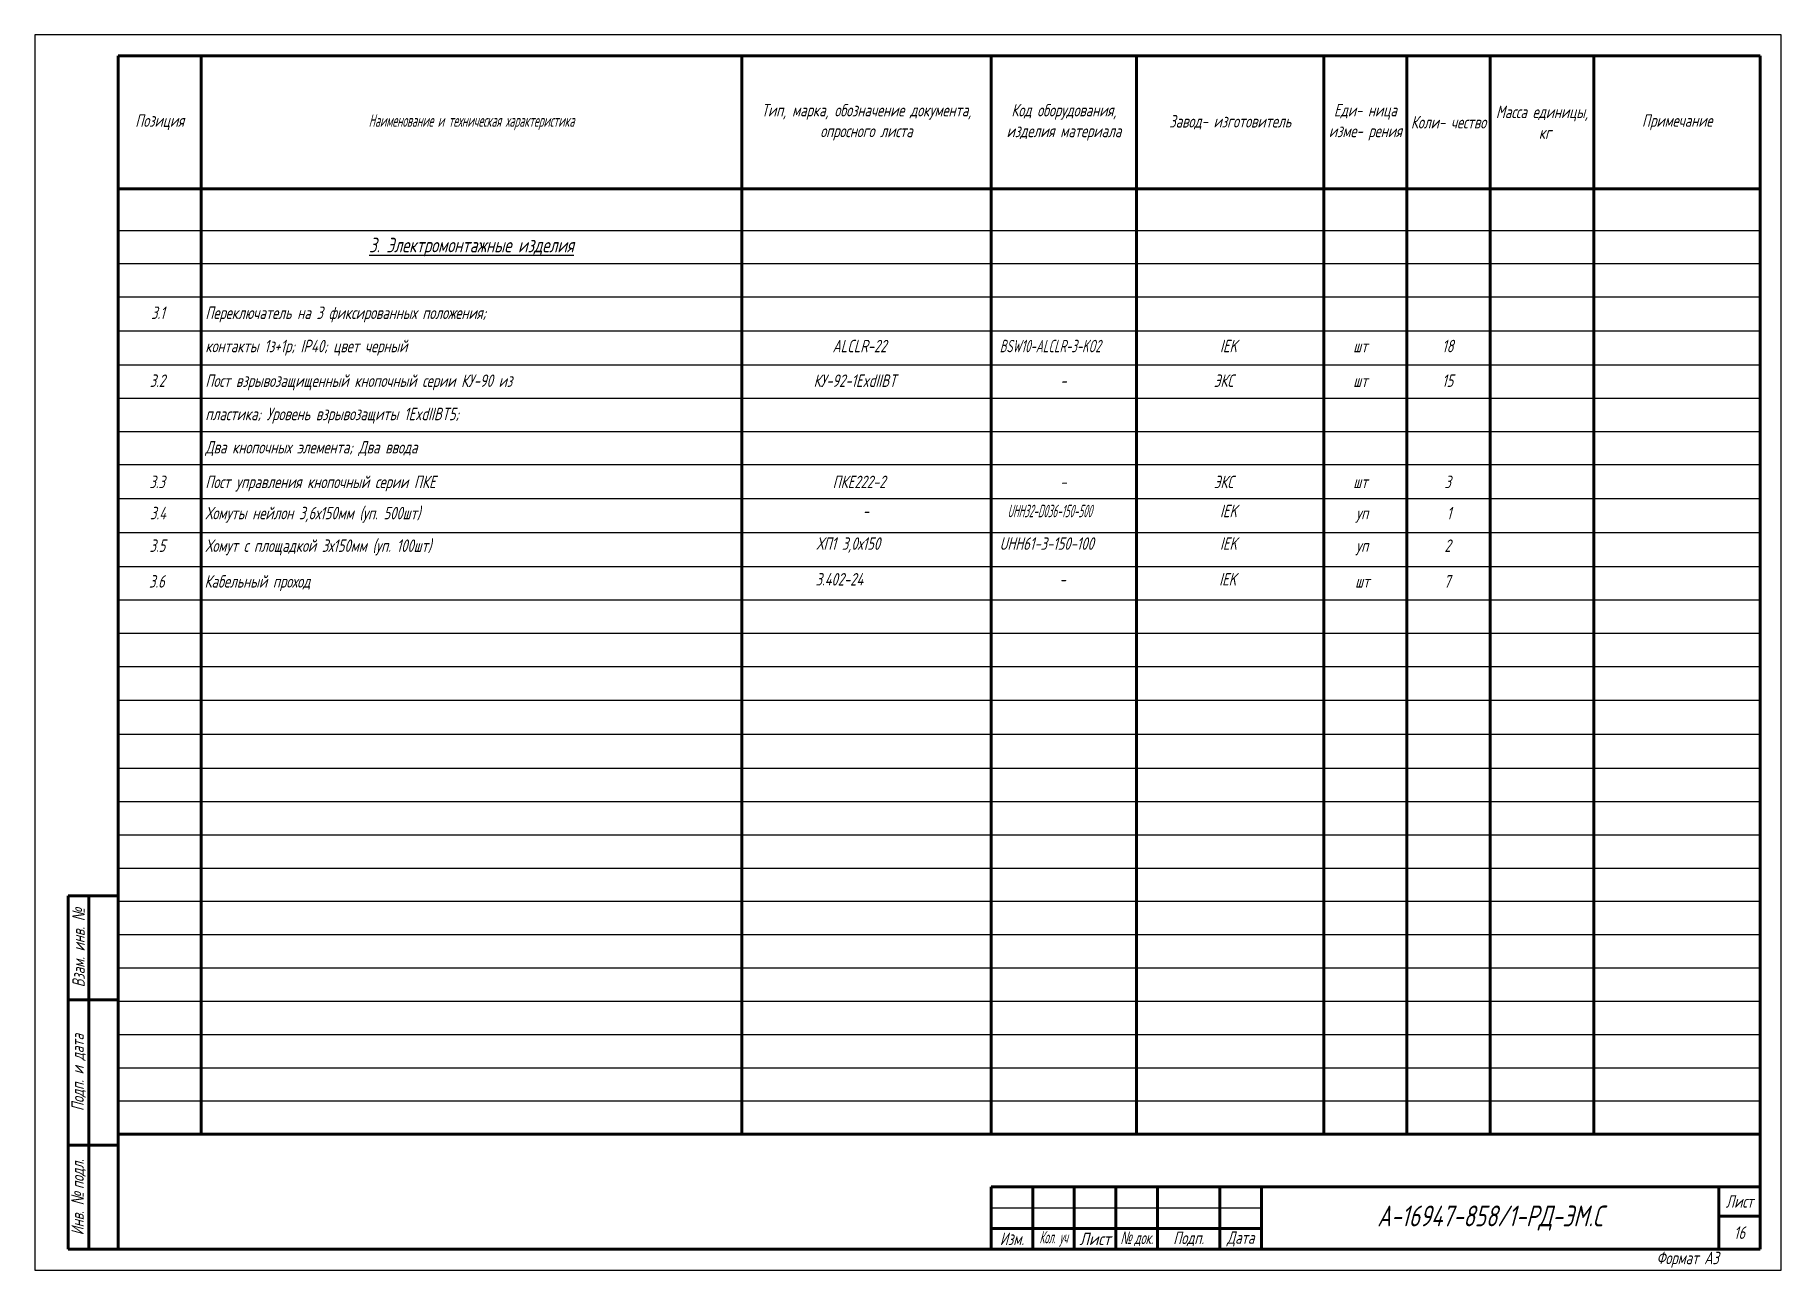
# Model space of a CAD drawing. Header units: millimetres. Extents: x -10490 to 5162, y -5053 to 76.
# Drawn here: x 3482 to 3902, y -344.1 to -47.1 of the extents above; entities that cross this region are included whole.
import ezdxf

# ---------------------------------------------------------------- set-up
doc = ezdxf.new("R2010")
doc.units = ezdxf.units.MM
for name, color, linetype, lineweight in [('Рамка толстая', 7, 'Continuous', 60), ('Рамка тонкая', 5, 'Continuous', 25), ('Спецификация', 9, 'Continuous', 25), ('Текст', 2, 'Continuous', 25), ('Штампы', 252, 'Continuous', 25)]:
    doc.layers.add(name, color=color, linetype=linetype, lineweight=lineweight)
doc.styles.add('SIMPLEX', font='simplex.shx', dxfattribs={"width": 0.7, "oblique": 15})

msp = doc.modelspace()

# ---------------------------------------------------------------- texts
at = {"layer": 'Спецификация', "color": 2, "attachment_point": 5, "style": 'SIMPLEX'}
for s, insert, char_height, width in [('{\\C2;Позиция}', (3511.95639, -68.14683), 3, 20), ('{\\Fgost|c204;\\Q15;\\C2;Наименование и техническая характеристика}', (3586.95639, -68.14683), 3, 130), ('{\\C2;Тип, марка, обозначение документа, опросного листа}', (3681.95639, -68.14683), 3, 60), ('{\\C2;Код оборудования, изделия материала}', (3729.45639, -68.14683), 3, 35), ('{\\C2;Завод- изготовитель}', (3769.45639, -68.14683), 3, 45), ('{\\C2;Еди- ница изме- рения}', (3801.95639, -68.14683), 3, 20), ('{\\C2;Коли- чество}', (3821.95639, -68.14683), 3, 20), ('{\\C2;Масса единицы,  кг}', (3844.45639, -68.14683), 3, 25), ('{\\C2;Примечание}', (3876.95639, -68.14683), 3, 40), ('{\\L3. Электромонтажные изделия}', (3586.95639, -98.14683), 3.5, 126)]:
    msp.add_mtext(s, dxfattribs=dict(at, insert=insert, char_height=char_height, width=width))
at = {"layer": 'Текст', "char_height": 3, "attachment_point": 1, "style": 'SIMPLEX'}
for s, width, heights, insert in [('\\pi7.9246;3.1', 20, [0], (3501.95639, -112.45809)), ('{\\Q15;Переключатель на 3 фиксированных положения;}', 129, [0], (3522.95639, -112.45809)), ('контакты 1з+1р; IP40; цвет черный', 129, [0], (3522.95639, -120.45809)), ('\\pi21.825;ALCLR-22', 60, [0], (3651.95639, -120.45809)), ('\\pi2.0461;{\\W0.6;BSW10-ALCLR-3-KO2}', 35, [0], (3711.95639, -120.45809)), ('\\pi20.048;IEK', 45, [0], (3746.95639, -120.45809)), ('\\pi7.0965;шт', 20, [0], (3791.95639, -120.45809)), ('\\pi8.4555;18', 20, [0], (3811.95639, -120.45809)), ('\\pi7.6012;3.2', 20, [0], (3501.95639, -128.79142)), ('Пост взрывозащищенный кнопочный серии КУ-90 из', 129, [0], (3522.95639, -128.79142)), ('\\pi17.298;КУ-92-1ExdIIBT', 60, [0], (3651.95639, -128.79142)), ('\\pi18.569;ЭКС', 45, [0], (3746.95639, -128.79142)), ('\\pi7.0965;шт', 20, [0], (3791.95639, -128.79142)), ('\\pi8.4481;15', 20, [0], (3811.95639, -128.79142)), ('\\pi16.6;-', 35, [0], (3711.95639, -128.79142)), ('пластика; Уровень взрывозащиты 1ExdIIBT5;', 129, [0], (3522.95639, -136.79142)), ('Два кнопочных элемента; Два ввода ', 129, [0], (3522.95639, -144.79142)), ('\\pi7.5246;3.3', 20, [0], (3501.95639, -153.12476)), ('Пост управления кнопочный серии ПКЕ', 129, [0], (3522.95639, -153.12476)), ('\\pi21.875;ПКЕ222-2', 60, [0], (3651.95639, -153.12476)), ('\\pi16.6;-', 35, [0], (3711.95639, -153.12476)), ('\\pi18.569;ЭКС', 45, [0], (3746.95639, -153.12476)), ('\\pi7.0965;шт', 20, [0], (3791.95639, -153.12476)), ('\\pi9.0246;3', 20, [0], (3811.95639, -153.12476)), ('\\pi7.6746;3.4', 20, [0], (3501.95639, -160.62476)), ('Хомуты нейлон 3,6х150мм (уп. 500шт)', 129, [0], (3522.95639, -160.62476)), ('\\pi29.1;-', 60, [6.62229], (3651.95639, -160.12476)), ('\\pi3.9106;{\\W0.5;UHH32-D036-150-500}', 35, [0], (3711.95639, -160.12476)), ('\\pi20.048;IEK', 45, [0], (3746.95639, -160.12476)), ('\\pi7.7419;уп', 20, [0], (3791.95639, -160.62476)), ('\\pi9.5981;1', 20, [0], (3811.95639, -160.62476)), ('\\pi17.963;ХП1 3,0х150', 60, [6.62229], (3651.95639, -167.95809)), ('\\pi2.0321;UHH61-3-150-100', 35, [0], (3711.95639, -167.95809)), ('\\pi20.048;IEK', 45, [0], (3746.95639, -167.95809)), ('\\pi7.5746;3.5', 20, [0], (3501.95639, -168.45809)), ('Хомут с площадкой 3х150мм (уп. 100шт)', 129, [0], (3522.95639, -168.45809)), ('\\pi7.7419;уп', 20, [0], (3791.95639, -168.45809)), ('\\pi9.0246;2', 20, [0], (3811.95639, -168.45809)), ('\\pi7.6321;3.6', 20, [0], (3501.76087, -177.04426)), ('Кабельный проход', 129, [0], (3522.76087, -177.04426)), ('\\pi17.963;3.402-24', 60, [6.62229], (3651.76087, -176.54426)), ('\\pi16.6;-', 35, [0], (3711.76087, -176.54426)), ('\\pi20.048;IEK', 45, [0], (3746.76087, -176.54426)), ('\\pi7.7418;шт', 20, [0], (3791.76087, -177.04426)), ('\\pi9.0981;7', 20, [0], (3811.76087, -177.04426))]:
    msp.add_mtext_dynamic_manual_height_columns(s, width=width, gutter_width=12.5, heights=heights, dxfattribs=dict(at, insert=insert))
at = {"layer": 'Штампы', "color": 2, "char_height": 3, "attachment_point": 5, "rotation": 90, "style": 'SIMPLEX'}
for s, insert, width in [('Взам. инв. {\\fArial|b0|i0|c204|p34;№}', (3492.45639, -266.64683), 25), ('Подп. и дата', (3492.45639, -296.64683), 35), ('Инв. {\\fArial|b0|i0|c204|p34;№ }подл.', (3492.45639, -326.64683), 25)]:
    msp.add_mtext(s, dxfattribs=dict(at, insert=insert, width=width))
at = {"layer": 'Штампы', "color": 2, "style": 'SIMPLEX'}
for s, insert, char_height, width, attachment_point in [('{\\W0.7;Лист}', (3891.95639, -327.64683), 3, 10, 5), ('А-16947-858/1-РД-ЭМ.С', (3831.95639, -331.64683), 5, 110, 5), ('Изм.', (3716.95639, -336.64683), 3, 10, 5), ('{\\W0.5;Кол. уч}', (3726.95639, -336.64683), 3, 10, 5), ('{\\W0.8;Лист}', (3736.95639, -336.64683), 3, 10, 5), ('{\\fArial|b0|i0|c204|p34;\\W0.6;№ \\Fsimplex|c204;док.}', (3746.95639, -336.64683), 3, 10, 5), ('Подп.', (3759.45639, -336.64683), 3, 15, 5), ('{\\W0.7;Дата}', (3771.95639, -336.64683), 3, 10, 5), ('16', (3891.95639, -335.14683), 3, 10, 5), ('Формат А3', (3886.95639, -341.64683), 3, 165, 6)]:
    msp.add_mtext(s, dxfattribs=dict(at, insert=insert, char_height=char_height, width=width, attachment_point=attachment_point))

# ---------------------------------------------------------------- blocks, each defined once
blk = doc.blocks.new('A$C64336E77')
at = {"layer": 'Рамка толстая'}
for p, q in [((20, 5), (20, 292)), ((20, 292), (415, 292)), ((415, 292), (415, 5)), ((20, 5), (415, 5))]:
    blk.add_line(p, q, dxfattribs=at)
at = {"layer": 'Рамка тонкая'}
for p, q in [((0, 297), (0, 0)), ((420, 297), (0, 297)), ((420, 0), (420, 297)), ((0, 0), (420, 0))]:
    blk.add_line(p, q, dxfattribs=at)

# ---------------------------------------------------------------- linework, layer by layer
at = {"layer": 'Спецификация', "lineweight": 60}
for p, q in [((3501.95639, -52.14683), (3896.95639, -52.14683)), ((3521.95639, -52.14683), (3521.95639, -311.48017)), ((3651.95639, -52.14683), (3651.95639, -311.48017)), ((3711.95639, -52.14683), (3711.95639, -311.48017)), ((3746.95639, -52.14683), (3746.95639, -311.48017)), ((3791.95639, -52.14683), (3791.95639, -311.48017)), ((3811.95639, -52.14683), (3811.95639, -311.48017)), ((3831.95639, -52.14683), (3831.95639, -311.48017)), ((3856.95639, -52.14683), (3856.95639, -311.48017)), ((3896.95639, -52.14683), (3896.95639, -311.48017)), ((3501.95639, -84.14683), (3896.95639, -84.14683)), ((3501.95639, -311.48017), (3896.95639, -311.48017))]:
    msp.add_line(p, q, dxfattribs=at)
at = {"layer": 'Спецификация', "color": 5}
for p, q in [((3501.95639, -94.14683), (3896.95639, -94.14683)), ((3501.95639, -102.14683), (3896.95639, -102.14683)), ((3501.95639, -110.14683), (3896.95639, -110.14683)), ((3501.95639, -118.3135), (3896.95639, -118.3135)), ((3501.95639, -126.48017), (3896.95639, -126.48017)), ((3501.95639, -134.48017), (3896.95639, -134.48017)), ((3501.95639, -142.48017), (3896.95639, -142.48017)), ((3501.95639, -150.48017), (3896.95639, -150.48017)), ((3501.95639, -158.64683), (3896.95639, -158.64683)), ((3501.95639, -166.8135), (3896.95639, -166.8135)), ((3501.95639, -174.98017), (3896.95639, -174.98017)), ((3501.95639, -182.98017), (3896.95639, -182.98017)), ((3501.95639, -190.98017), (3896.95639, -190.98017)), ((3501.95639, -198.98017), (3896.95639, -198.98017)), ((3501.95639, -207.14683), (3896.95639, -207.14683)), ((3501.95639, -215.3135), (3896.95639, -215.3135)), ((3501.95639, -223.48017), (3896.95639, -223.48017)), ((3501.95639, -231.48017), (3896.95639, -231.48017)), ((3501.95639, -239.48017), (3896.95639, -239.48017)), ((3501.95639, -247.48017), (3896.95639, -247.48017)), ((3501.95639, -255.48017), (3896.95639, -255.48017)), ((3501.95639, -263.48017), (3896.95639, -263.48017)), ((3501.95639, -271.48017), (3896.95639, -271.48017)), ((3501.95639, -279.48017), (3896.95639, -279.48017)), ((3501.95639, -287.48017), (3896.95639, -287.48017)), ((3501.95639, -295.48017), (3896.95639, -295.48017)), ((3501.95639, -303.48017), (3896.95639, -303.48017))]:
    msp.add_line(p, q, dxfattribs=at)
at = {"layer": 'Штампы', "lineweight": 60}
for p, q in [((3489.95639, -339.14683), (3489.95639, -254.14683)), ((3489.95639, -254.14683), (3501.95639, -254.14683)), ((3494.95639, -339.14683), (3494.95639, -254.14683)), ((3489.95639, -279.14683), (3501.95639, -279.14683)), ((3489.95639, -314.14683), (3501.95639, -314.14683)), ((3711.95639, -324.14683), (3896.95639, -324.14683)), ((3711.95639, -324.14683), (3711.95639, -339.14683)), ((3721.95639, -324.14683), (3721.95639, -339.14683)), ((3731.95639, -324.14683), (3731.95639, -339.14683)), ((3741.95639, -324.14683), (3741.95639, -339.14683)), ((3751.95639, -324.14683), (3751.95639, -339.14683)), ((3766.95639, -324.14683), (3766.95639, -339.14683)), ((3776.95639, -324.14683), (3776.95639, -339.14683)), ((3886.95639, -324.14683), (3886.95639, -339.14683)), ((3896.95639, -324.14683), (3896.95639, -339.14683)), ((3886.95639, -331.14683), (3896.95639, -331.14683)), ((3711.95639, -334.14683), (3776.95639, -334.14683)), ((3489.95639, -339.14683), (3501.95639, -339.14683)), ((3711.95639, -339.14683), (3896.95639, -339.14683))]:
    msp.add_line(p, q, dxfattribs=at)
at = {"layer": 'Штампы', "color": 5, "lineweight": 25}
msp.add_line((3711.95639, -329.14683), (3776.95639, -329.14683), dxfattribs=at)
at = {"layer": 'Штампы', "color": 8, "lineweight": 0}
msp.add_line((3711.95639, -344.14683), (3896.95639, -344.14683), dxfattribs=at)

# ---------------------------------------------------------------- block references
msp.add_blockref('A$C64336E77', (3481.9564, -344.14683))

msp.set_redraw_order([(e.dxf.handle, doc.entitydb.next_handle()) for e in msp.query("TEXT MTEXT ATTDEF DIMENSION ARC_DIMENSION")])  # texts and dimensions are drawn at this point

doc.saveas('drawing.dxf')
